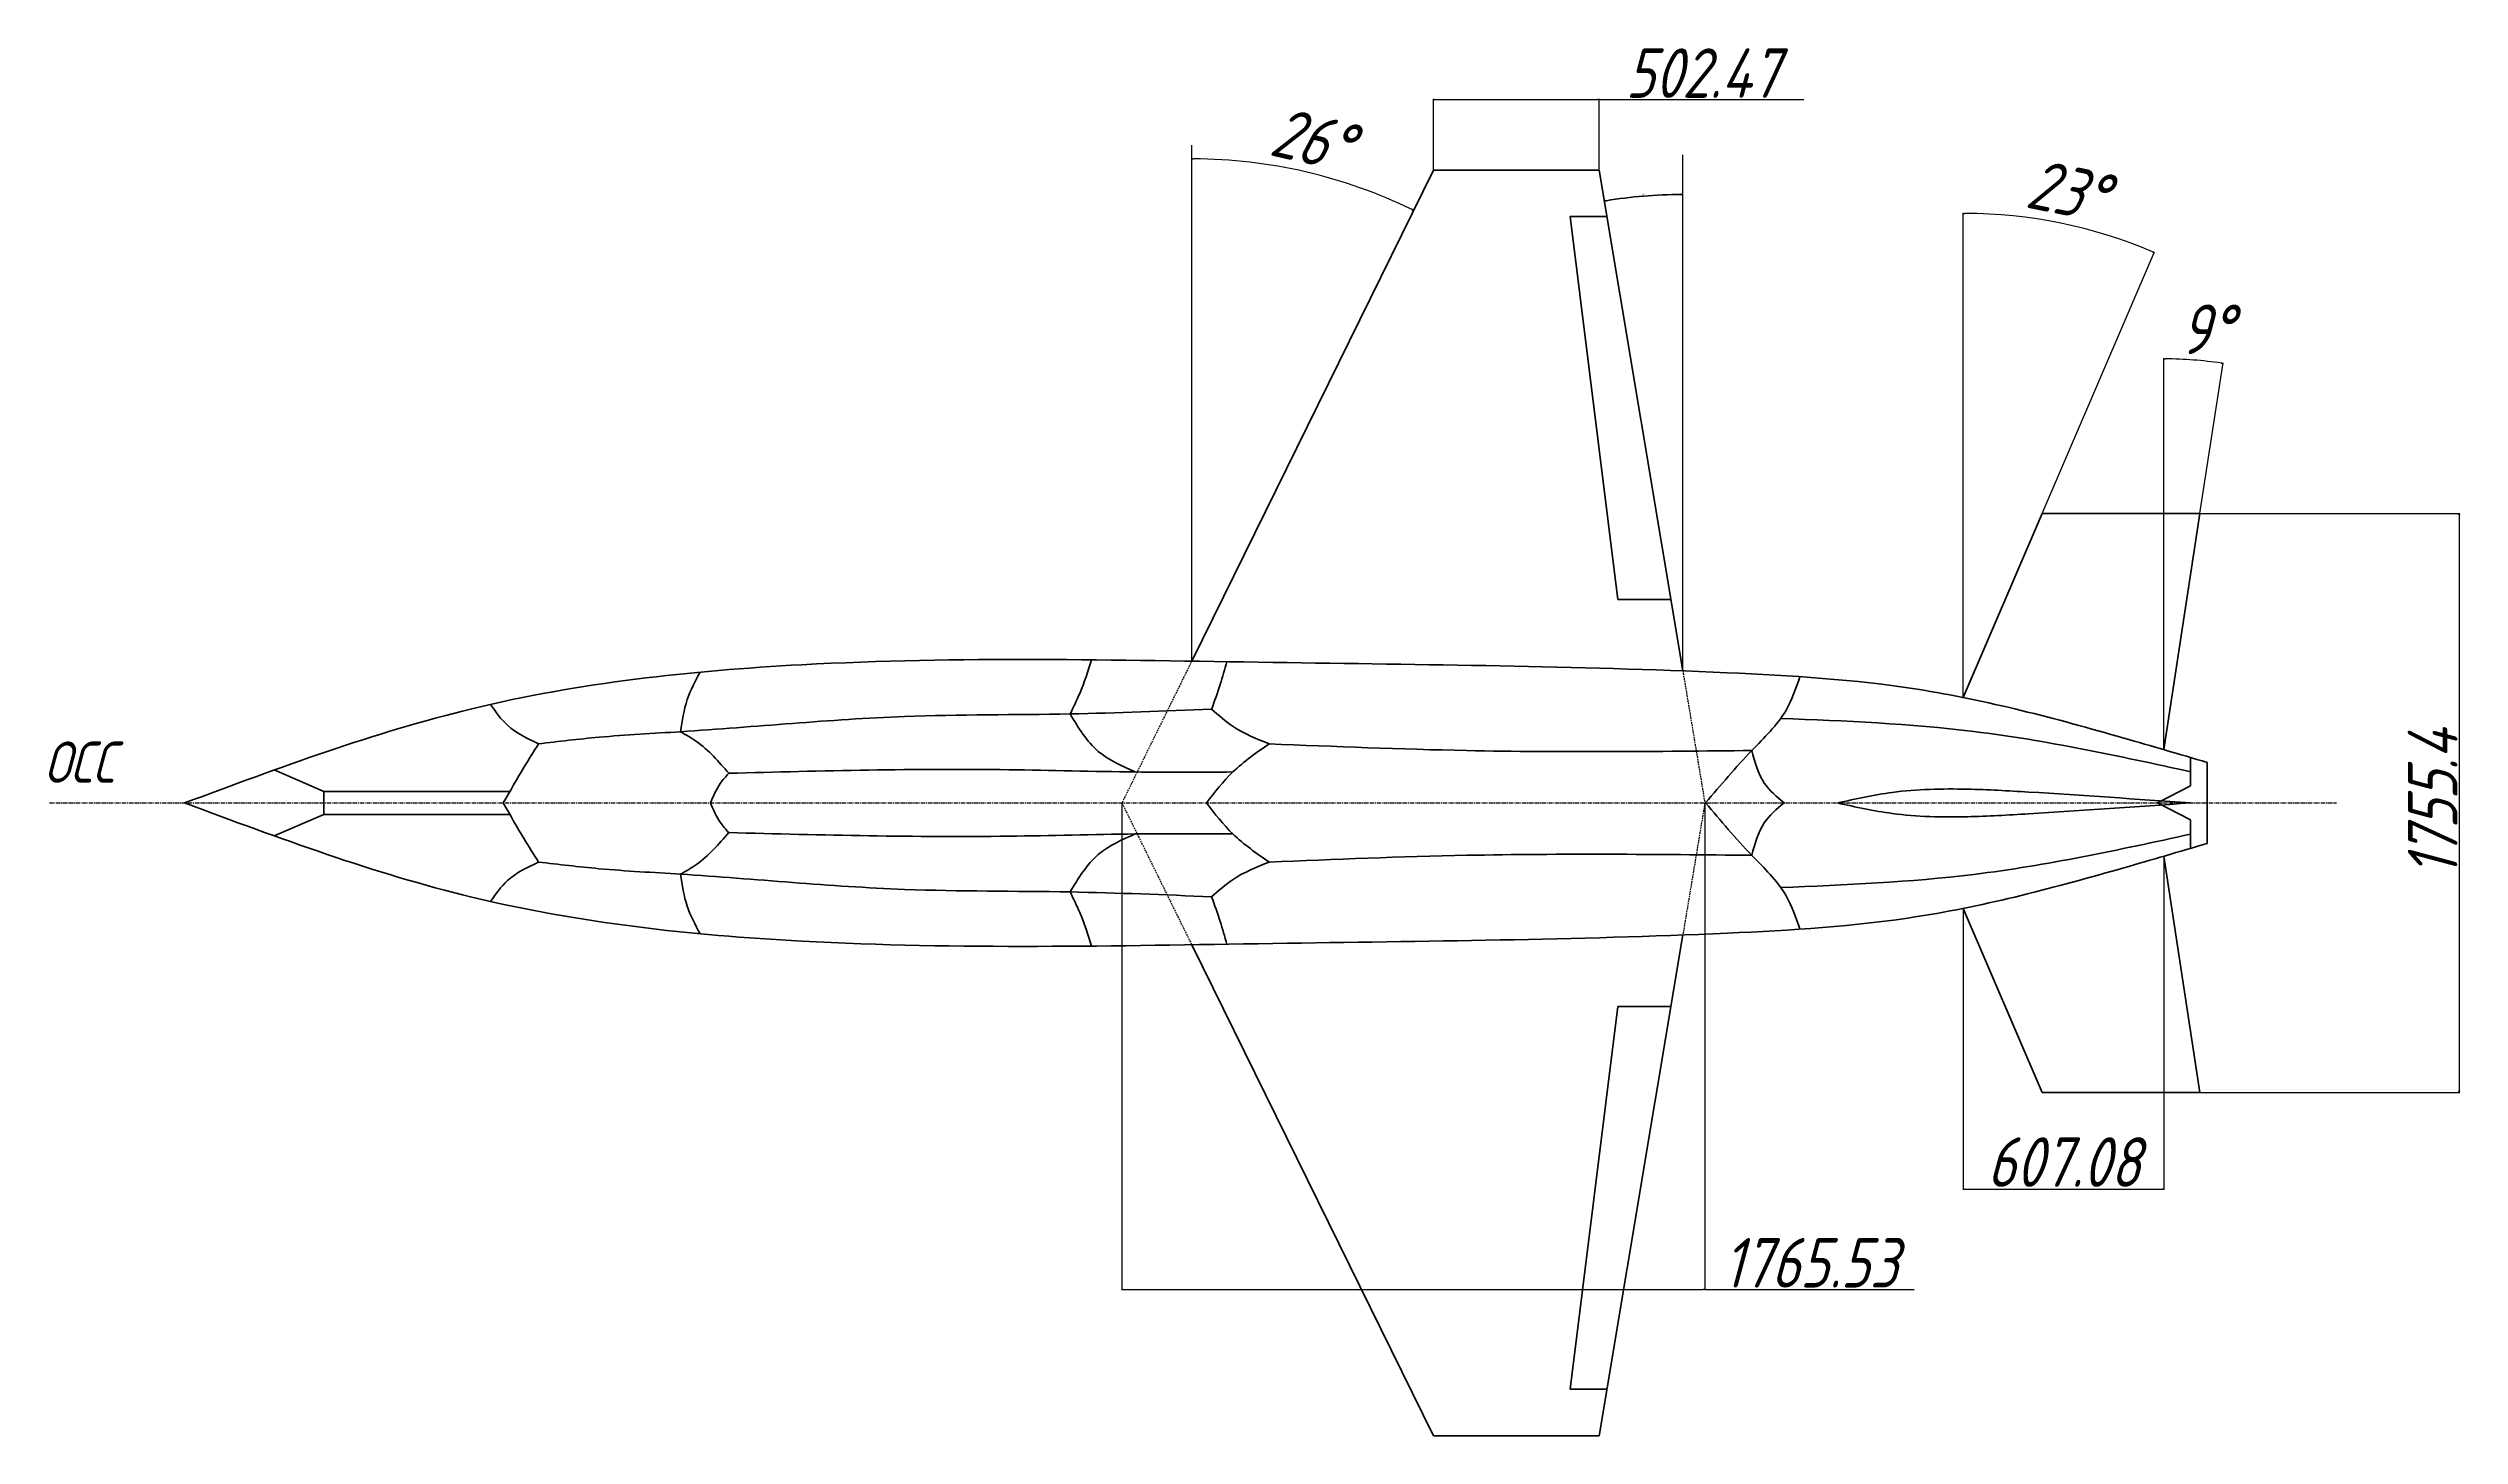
# Model space of a CAD drawing. Header units: millimetres. Extents: x -985956116104 to 1932156, y -552630487266 to 633586.
# Drawn here: x 17538 to 24841, y -9205 to -4999 of the extents above; entities that cross this region are included whole.
import ezdxf

# ---------------------------------------------------------------- set-up
doc = ezdxf.new("R2010")
doc.units = ezdxf.units.MM
doc.linetypes.add('CENTER', pattern=[2, 1.25, -0.25, 0.25, -0.25])
doc.linetypes.add('DASHED', pattern=[0.75, 0.5, -0.25])
for name, color, linetype, lineweight in [('_axes (Оси)', 6, 'CENTER', 30), ('_basic (Основной)', 4, 'Continuous', 60), ('_contour (Тонкий)', 7, 'Continuous', 30), ('_invisible (Невидимый)', 1, 'DASHED', 30), ('_text (Надписи)', 2, 'Continuous', 30)]:
    doc.layers.add(name, color=color, linetype=linetype, lineweight=lineweight)
doc.styles.add('ESKD', font='eskd.shx', dxfattribs={"oblique": 15, "height": 5})
doc.dimstyles.new('ESKD', dxfattribs={"dimtxt": 5, "dimasz": 5, "dimexe": 2, "dimexo": 0, "dimgap": 2, "dimtad": 1, "dimtoh": 1, "dimzin": 12, "dimdsep": 46, "dimtxsty": 'ESKD', "dimblk1": 'OPEN', "dimblk2": 'OPEN', "dimsah": 1, "dimcen": 5, "dimclrd": 256, "dimclre": 256, "dimclrt": 2, "dimadec": 0, "dimazin": 0, "dimtfac": 1, "dimtmove": 0, "dimatfit": 3, "dimldrblk": 'OPEN', "dimfxl": 1, "dimtolj": 1, "dimtzin": 12, "dimlwd": -1, "dimlwe": -1, "dimarcsym": 0})

# ---------------------------------------------------------------- blocks, each defined once
blk = doc.blocks.new('_OPEN')
at = {"color": 0, "linetype": 'ByBlock'}
for p, q in [((-1, 0.2), (0, 0)), ((0, 0), (-1, -0.2)), ((0, 0), (-1, 0))]:
    blk.add_line(p, q, dxfattribs=at)
blk = doc.blocks.new('*D235')
at = {"layer": '_contour (Тонкий)', "transparency": 16777216}
blk.add_arc((21000.9, -6857), 1522.4, 64.00361, 89.81182, dxfattribs=at)
at = {"layer": 'Defpoints', "color": 0, "transparency": 16777216}
for p in [(21000.9, -5293.1), (21457.5, -5404.7), (21732.7, -5368.7), (21000.9, -6857), (21000.9, -6857)]:
    blk.add_point(p, dxfattribs=at)
at = {"layer": '_contour (Тонкий)', "transparency": 16777216, "xscale": 5, "yscale": 5, "zscale": 5}
for p, rotation in [((21000.9, -5334.6), 179.9059102574016), ((21672.6, -5490.8), 333.9095177520109)]:
    blk.add_blockref('_OPEN', p, dxfattribs=dict(at, rotation=rotation))
at = {"layer": '_contour (Тонкий)', "color": 2, "transparency": 16777216, "insert": (21365, -5275.9), "char_height": 5, "attachment_point": 5, "rotation": 347.02885, "style": 'ESKD'}
blk.add_mtext('\\A1;{\\H30x;26°}', dxfattribs=at)
blk = doc.blocks.new('*D236')
at = {"layer": '_contour (Тонкий)', "transparency": 16777216}
for p, q in [((23337.8, -6496.2), (23337.8, -5497.9)), ((23576.9, -6409.1), (23916.4, -5616.6))]:
    blk.add_line(p, q, dxfattribs=at)
blk.add_arc((23337.8, -6967.3), 1467.4, 67.00573, 89.80477, dxfattribs=at)
at = {"layer": 'Defpoints', "color": 0, "transparency": 16777216}
for p in [(23728.9, -5553), (23576.9, -6409.1), (23337.8, -6496.2), (23337.8, -6967.3), (23337.8, -6967.3)]:
    blk.add_point(p, dxfattribs=at)
at = {"layer": '_contour (Тонкий)', "transparency": 16777216, "xscale": 5, "yscale": 5, "zscale": 5}
for p, rotation in [((23337.8, -5499.9), 179.902385587748), ((23915.6, -5618.4), 336.9081173236705)]:
    blk.add_blockref('_OPEN', p, dxfattribs=dict(at, rotation=rotation))
at = {"layer": '_contour (Тонкий)', "color": 2, "transparency": 16777216, "insert": (23653, -5431), "char_height": 5, "attachment_point": 5, "rotation": 348.40525, "style": 'ESKD'}
blk.add_mtext('\\A1;{\\H30x;23°}', dxfattribs=at)
blk = doc.blocks.new('*D237')
at = {"layer": '_contour (Тонкий)', "transparency": 16777216}
for p, q in [((23944.9, -6514.4), (23944.9, -5939)), ((24054.6, -6409.1), (24124.5, -5952.7))]:
    blk.add_line(p, q, dxfattribs=at)
blk.add_arc((23944.9, -7125.3), 1184.3, 81.53087, 89.75811, dxfattribs=at)
at = {"layer": 'Defpoints', "color": 0, "transparency": 16777216}
for p in [(24004.8, -5942.5), (24054.6, -6409.1), (23944.9, -6514.4), (23944.9, -7125.3), (23944.9, -7125.3)]:
    blk.add_point(p, dxfattribs=at)
at = {"layer": '_contour (Тонкий)', "transparency": 16777216, "xscale": 5, "yscale": 5, "zscale": 5}
for p, rotation in [((23944.9, -5941), 179.8790535197823), ((24124.2, -5954.7), 351.4099223785282)]:
    blk.add_blockref('_OPEN', p, dxfattribs=dict(at, rotation=rotation))
at = {"layer": '_contour (Тонкий)', "color": 2, "transparency": 16777216, "insert": (24074, -5851.1), "char_height": 5, "attachment_point": 5, "style": 'ESKD'}
blk.add_mtext('\\A1;{\\H30x;9°}', dxfattribs=at)
blk = doc.blocks.new('*D240')
at = {"layer": '_contour (Тонкий)', "transparency": 16777216}
for p, q in [((21732.7, -5368.7), (21732.7, -5152.9)), ((21737.7, -5154.9), (22230.1, -5154.9)), ((22235.1, -5368.7), (22235.1, -5152.9)), ((22235.1, -5154.9), (22854.3, -5154.9))]:
    blk.add_line(p, q, dxfattribs=at)
at = {"layer": 'Defpoints', "color": 0, "transparency": 16777216}
for p in [(22235.1, -5154.9), (21732.7, -5368.7), (22235.1, -5368.7)]:
    blk.add_point(p, dxfattribs=at)
at = {"layer": '_contour (Тонкий)', "transparency": 16777216, "xscale": 5, "yscale": 5, "zscale": 5, "rotation": 180}
blk.add_blockref('_OPEN', (21732.7, -5154.9), dxfattribs=at)
at = {"layer": '_contour (Тонкий)', "transparency": 16777216, "xscale": 5, "yscale": 5, "zscale": 5}
blk.add_blockref('_OPEN', (22235.1, -5154.9), dxfattribs=at)
at = {"layer": '_contour (Тонкий)', "color": 2, "transparency": 16777216, "insert": (22547.2, -5074.8), "char_height": 5, "attachment_point": 5, "style": 'ESKD'}
blk.add_mtext('\\A1;{\\H30x;502.47}', dxfattribs=at)
blk = doc.blocks.new('*D241')
at = {"layer": '_contour (Тонкий)', "transparency": 16777216}
for p, q in [((24054.6, -6409.1), (24841.4, -6409.1)), ((24839.4, -6414.1), (24839.4, -8159.5)), ((24054.6, -8164.5), (24841.4, -8164.5))]:
    blk.add_line(p, q, dxfattribs=at)
at = {"layer": 'Defpoints', "color": 0, "transparency": 16777216}
for p in [(24054.6, -6409.1), (24054.6, -8164.5), (24839.4, -8164.5)]:
    blk.add_point(p, dxfattribs=at)
at = {"layer": '_contour (Тонкий)', "transparency": 16777216, "xscale": 5, "yscale": 5, "zscale": 5}
for p, rotation in [((24839.4, -6409.1), 90), ((24839.4, -8164.5), 270)]:
    blk.add_blockref('_OPEN', p, dxfattribs=dict(at, rotation=rotation))
at = {"layer": '_contour (Тонкий)', "color": 2, "transparency": 16777216, "insert": (24759.3, -7286.8), "char_height": 5, "attachment_point": 5, "rotation": 90, "style": 'ESKD'}
blk.add_mtext('\\A1;{\\H30x;1755.4}', dxfattribs=at)
blk = doc.blocks.new('*D242')
at = {"layer": '_contour (Тонкий)', "transparency": 16777216}
for p, q in [((23944.9, -7448.3), (23944.9, -8459.7)), ((23337.8, -7606.4), (23337.8, -8459.7)), ((23342.8, -8457.7), (23939.9, -8457.7))]:
    blk.add_line(p, q, dxfattribs=at)
at = {"layer": 'Defpoints', "color": 0, "transparency": 16777216}
for p in [(23944.9, -7448.3), (23337.8, -7606.4), (23944.9, -8457.7)]:
    blk.add_point(p, dxfattribs=at)
at = {"layer": '_contour (Тонкий)', "transparency": 16777216, "xscale": 5, "yscale": 5, "zscale": 5, "rotation": 180}
blk.add_blockref('_OPEN', (23337.8, -8457.7), dxfattribs=at)
at = {"layer": '_contour (Тонкий)', "transparency": 16777216, "xscale": 5, "yscale": 5, "zscale": 5}
blk.add_blockref('_OPEN', (23944.9, -8457.7), dxfattribs=at)
at = {"layer": '_contour (Тонкий)', "color": 2, "transparency": 16777216, "insert": (23641.3, -8375.3), "char_height": 5, "attachment_point": 5, "style": 'ESKD'}
blk.add_mtext('\\A1;{\\H30x;607.08}', dxfattribs=at)
blk = doc.blocks.new('*D243')
at = {"layer": '_contour (Тонкий)', "transparency": 16777216}
for p, q in [((20789.5, -7286.8), (20789.5, -8763.5)), ((22555, -7286.8), (22555, -8763.5)), ((20794.5, -8761.5), (22550, -8761.5)), ((22555, -8761.5), (23189.2, -8761.5))]:
    blk.add_line(p, q, dxfattribs=at)
at = {"layer": 'Defpoints', "color": 0, "transparency": 16777216}
for p in [(20789.5, -7286.8), (22555, -7286.8), (22555, -8761.5)]:
    blk.add_point(p, dxfattribs=at)
at = {"layer": '_contour (Тонкий)', "transparency": 16777216, "xscale": 5, "yscale": 5, "zscale": 5, "rotation": 180}
blk.add_blockref('_OPEN', (20789.5, -8761.5), dxfattribs=at)
at = {"layer": '_contour (Тонкий)', "transparency": 16777216, "xscale": 5, "yscale": 5, "zscale": 5}
blk.add_blockref('_OPEN', (22555, -8761.5), dxfattribs=at)
at = {"layer": '_contour (Тонкий)', "color": 2, "transparency": 16777216, "insert": (22874.6, -8680.6), "char_height": 5, "attachment_point": 5, "style": 'ESKD'}
blk.add_mtext('\\A1;{\\H30x;1765.53}', dxfattribs=at)
blk = doc.blocks.new('*D244')
at = {"layer": '_basic (Основной)', "transparency": 16777216}
blk.add_arc((22488.3, -6886.6), 1443.9, 90.1984, 99.26916, dxfattribs=at)
at = {"layer": 'Defpoints', "color": 0, "transparency": 16777216}
for p in [(22488.3, -5322.7), (22235.1, -5368.7), (22408.8, -5444.8), (22488.3, -6886.6), (22488.3, -6886.6)]:
    blk.add_point(p, dxfattribs=at)
at = {"layer": '_basic (Основной)', "transparency": 16777216, "xscale": 5, "yscale": 5, "zscale": 5}
for p, rotation in [((22250.8, -5462.3), 189.3683633829186), ((22488.3, -5442.7), 0.09920008811142636)]:
    blk.add_blockref('_OPEN', p, dxfattribs=dict(at, rotation=rotation))
at = {"layer": '_basic (Основной)', "color": 2, "transparency": 16777216, "insert": (22368.7, -5442.4), "char_height": 5, "attachment_point": 5, "rotation": 4.73378, "style": 'ESKD'}
blk.add_mtext('\\A1;9°', dxfattribs=at)

msp = doc.modelspace()

# ---------------------------------------------------------------- linework, layer by layer
at = {"layer": '_axes (Оси)', "ltscale": 10, "transparency": 33554687}
msp.add_line((17541.284, -7286.836), (24468.491, -7286.836), dxfattribs=at)
at = {"layer": '_basic (Основной)', "transparency": 33554687}
for p, q in [((21732.673, -5368.706), (21000.852, -6856.974)), ((21732.673, -5368.706), (22235.143, -5368.706)), ((22235.143, -5368.706), (22488.267, -6886.598)), ((22258.664, -5509.751), (22147.073, -5509.751)), ((22291.38, -6669.94), (22147.073, -5509.751)), ((23576.87, -6409.135), (23337.77, -6967.278)), ((23576.87, -6409.135), (24054.589, -6409.135)), ((24054.589, -6409.135), (23944.855, -7125.327)), ((22452.137, -6669.94), (22291.38, -6669.94)), ((24026.351, -7149.289), (24026.351, -7235.27)), ((18372.102, -7251.836), (18222.288, -7186.93)), ((24076.514, -7164.088), (24076.514, -7286.836)), ((18372.102, -7286.836), (18372.102, -7251.836)), ((18372.102, -7251.836), (18935.796, -7251.836)), ((18372.102, -7286.836), (18372.102, -7321.836)), ((24026.351, -7235.27), (23925.629, -7286.836)), ((24026.351, -7338.402), (23925.629, -7286.836)), ((24076.514, -7409.584), (24076.514, -7286.836)), ((18372.102, -7321.836), (18222.288, -7386.742)), ((18372.102, -7321.836), (18935.796, -7321.836)), ((24026.351, -7424.384), (24026.351, -7338.402)), ((24054.589, -8164.537), (23944.855, -7448.345)), ((23576.87, -8164.537), (23337.77, -7606.394)), ((21732.673, -9204.967), (21000.852, -7716.698)), ((22235.143, -9204.967), (22488.267, -7687.074)), ((22291.38, -7903.732), (22147.073, -9063.921)), ((22452.137, -7903.732), (22291.38, -7903.732)), ((23576.87, -8164.537), (24054.589, -8164.537)), ((22258.664, -9063.921), (22147.073, -9063.921)), ((21732.673, -9204.967), (22235.143, -9204.967))]:
    msp.add_line(p, q, dxfattribs=at)
for points in [[(17950.815, -7286.836), (18820.361, -7001.456), (19819.763, -6867.999), (21246.93, -6860.907), (22623.014, -6892.177), (23198.266, -6942.247), (23823.584, -7090.125), (24076.514, -7164.088)], [(20697.676, -6853.047), (20661.735, -6954.79), (20632.548, -7017.01)], [(21107.514, -6858.682), (21087.168, -6927.678), (21061.172, -7002.371)], [(19512.066, -6890.33), (19472.973, -6973.487), (19452.849, -7070.937)], [(22843.082, -6904.205), (22799.854, -7007.545), (22697.579, -7127.716), (22557.19, -7286.836)], [(18876.693, -6988.246), (18928.794, -7051.352), (19022.617, -7107.83)], [(19022.617, -7107.83), (19205.726, -7087.616), (19452.849, -7070.937), (20131.331, -7024.853), (20632.548, -7017.01), (21061.172, -7002.371)], [(21061.172, -7002.371), (21126.259, -7055.146), (21235.261, -7107.724)], [(19452.849, -7070.937), (19500.946, -7100.501), (19598.757, -7196.991)], [(20632.548, -7017.01), (20717.938, -7130.49), (20830.106, -7192.968)], [(22784.9, -7030.463), (23369.913, -7070.238), (24026.351, -7192.279)], [(19022.617, -7107.83), (18979.267, -7177.724), (18915.794, -7286.836)], [(21235.261, -7107.724), (21125.574, -7192.937), (21045.623, -7286.836)], [(21235.261, -7107.724), (21833.865, -7128.057), (22697.579, -7128.057)], [(22697.248, -7128.06), (22735.146, -7226.781), (22794.8, -7286.836)], [(19598.757, -7196.991), (19572.857, -7228.251), (19543.377, -7286.836)], [(19598.757, -7196.991), (20446.985, -7185.996), (20830.106, -7192.968), (21125.574, -7192.968)], [(17950.815, -7286.836), (18820.361, -7572.216), (19819.763, -7705.673), (21246.93, -7712.765), (22623.014, -7681.495), (23198.266, -7631.425), (23823.584, -7483.547), (24076.514, -7409.584)], [(19022.617, -7465.842), (18979.267, -7395.948), (18915.794, -7286.836)], [(19598.757, -7376.681), (19572.857, -7345.421), (19543.377, -7286.836)], [(21235.261, -7465.948), (21125.574, -7380.735), (21045.623, -7286.836)], [(22843.082, -7669.467), (22799.854, -7566.127), (22697.579, -7445.956), (22557.19, -7286.836)], [(22697.248, -7445.612), (22735.146, -7346.891), (22794.8, -7286.836)], [(22956.728, -7286.836), (23122.545, -7254.947), (23350.026, -7245.086), (23535.393, -7253.757), (24025.431, -7286.836)], [(22956.728, -7286.836), (23122.545, -7318.725), (23350.026, -7328.586), (23535.393, -7319.915), (24025.431, -7286.836)], [(19452.849, -7502.735), (19500.946, -7473.171), (19598.757, -7376.681)], [(19598.757, -7376.681), (20446.985, -7387.676), (20830.106, -7380.704), (21125.574, -7380.704)], [(20632.548, -7556.663), (20717.938, -7443.182), (20830.106, -7380.704)], [(21235.261, -7465.948), (21833.865, -7445.615), (22697.579, -7445.615)], [(22784.9, -7543.21), (23369.913, -7503.434), (24026.351, -7381.393)], [(18876.693, -7585.426), (18928.794, -7522.32), (19022.617, -7465.842)], [(19022.617, -7465.842), (19205.726, -7486.056), (19452.849, -7502.735), (20131.331, -7548.82), (20632.548, -7556.663), (21061.172, -7571.301)], [(19512.066, -7683.342), (19472.973, -7600.185), (19452.849, -7502.735)], [(21061.172, -7571.301), (21126.259, -7518.526), (21235.261, -7465.948)], [(20697.676, -7720.625), (20661.735, -7618.883), (20632.548, -7556.663)], [(21107.514, -7714.99), (21087.168, -7645.994), (21061.172, -7571.301)]]:
    msp.add_spline(points, degree=3, dxfattribs=at)
at = {"layer": '_contour (Тонкий)', "transparency": 33554687}
for p, q in [((21000.852, -6856.974), (21000.852, -5293.057)), ((22488.267, -6886.598), (22488.267, -5322.681)), ((23337.77, -6967.278), (23337.77, -6496.187)), ((23944.855, -7125.327), (23944.855, -6514.355))]:
    msp.add_line(p, q, dxfattribs=at)
at = {"layer": '_invisible (Невидимый)', "ltscale": 10, "transparency": 33554687}
for p, q in [((21000.852, -6856.974), (20789.477, -7286.836)), ((22488.267, -6886.598), (22555.011, -7286.836)), ((20789.477, -7286.836), (21000.852, -7716.698)), ((22555.011, -7286.836), (22488.267, -7687.074))]:
    msp.add_line(p, q, dxfattribs=at)

# ---------------------------------------------------------------- texts
at = {"layer": '_text (Надписи)', "transparency": 33554687, "insert": (17525.024, -7100.769), "char_height": 125, "attachment_point": 1, "style": 'ESKD'}
msp.add_mtext_dynamic_manual_height_columns('ОСС', width=15.93486, gutter_width=25, heights=[0], dxfattribs=at)

# ---------------------------------------------------------------- dimensions: what is measured, and where the dimension line sits
at = {"layer": '_basic (Основной)', "color": 1, "transparency": 33554687}
dim = msp.add_angular_dim_2l(base=(22408.775, -5444.842), line1=((22235.143, -5368.706), (22488.267, -6886.598)), line2=((22488.267, -6886.598), (22488.267, -5322.681)), dimstyle='ESKD', dxfattribs=at)
dim.commit()
dim.dimension.update_dxf_attribs({"geometry": '*D244', "text_midpoint": (22368.678, -5442.429)})
at = {"layer": '_contour (Тонкий)', "transparency": 33554687}
for base, p1, p2, picture, middle in [((22235.143, -5154.894), (21732.673, -5368.706), (22235.143, -5368.706), '*D240', (22547.239, -5074.788)), ((23944.855, -8457.6916), (23337.7705, -7606.3943), (23944.855, -7448.3447), '*D242', (23641.3128, -8375.2551))]:
    dim = msp.add_linear_dim(base=base, p1=p1, p2=p2, text='{\\H30x;<>}', dimstyle='ESKD', dxfattribs=at)
    dim.commit()
    dim.dimension.update_dxf_attribs({"geometry": picture, "text_midpoint": middle})
for base, line1, line2, picture, middle in [((21457.532, -5404.714), ((21732.673, -5368.706), (21000.852, -6856.974)), ((21000.852, -6856.974), (21000.852, -5293.057)), '*D235', (21342.564, -5373.449)), ((23728.921, -5552.97), ((23576.87, -6409.135), (23337.77, -6967.278)), ((23337.77, -6967.278), (23337.77, -6496.187)), '*D236', (23632.701, -5529.821)), ((24004.849, -5942.526), ((24054.589, -6409.135), (23944.855, -7125.327)), ((23944.855, -7125.327), (23944.855, -6514.355)), '*D237', (24074.049, -5948.073))]:
    dim = msp.add_angular_dim_2l(base=base, line1=line1, line2=line2, text='{\\H30x;<>}', dimstyle='ESKD', dxfattribs=at)
    dim.commit()
    dim.dimension.update_dxf_attribs({"geometry": picture, "text_midpoint": middle, "dimtype": 162})
dim = msp.add_linear_dim(base=(24839.384, -8164.537), p1=(24054.589, -6409.135), p2=(24054.589, -8164.537), angle=90, text='{\\H30x;<>}', dimstyle='ESKD', dxfattribs=at)
dim.commit()
dim.dimension.update_dxf_attribs({"geometry": '*D241', "text_midpoint": (24759.277, -7286.836)})
dim = msp.add_linear_dim(base=(22555.011, -8761.452), p1=(20789.477, -7286.836), p2=(22555.011, -7286.836), text='{\\H30x;<>}', dimstyle='ESKD', dxfattribs=at)
dim.commit()
dim.dimension.update_dxf_attribs({"geometry": '*D243', "text_midpoint": (22874.608, -8761.452), "dimtype": 160})

doc.saveas('drawing.dxf')
